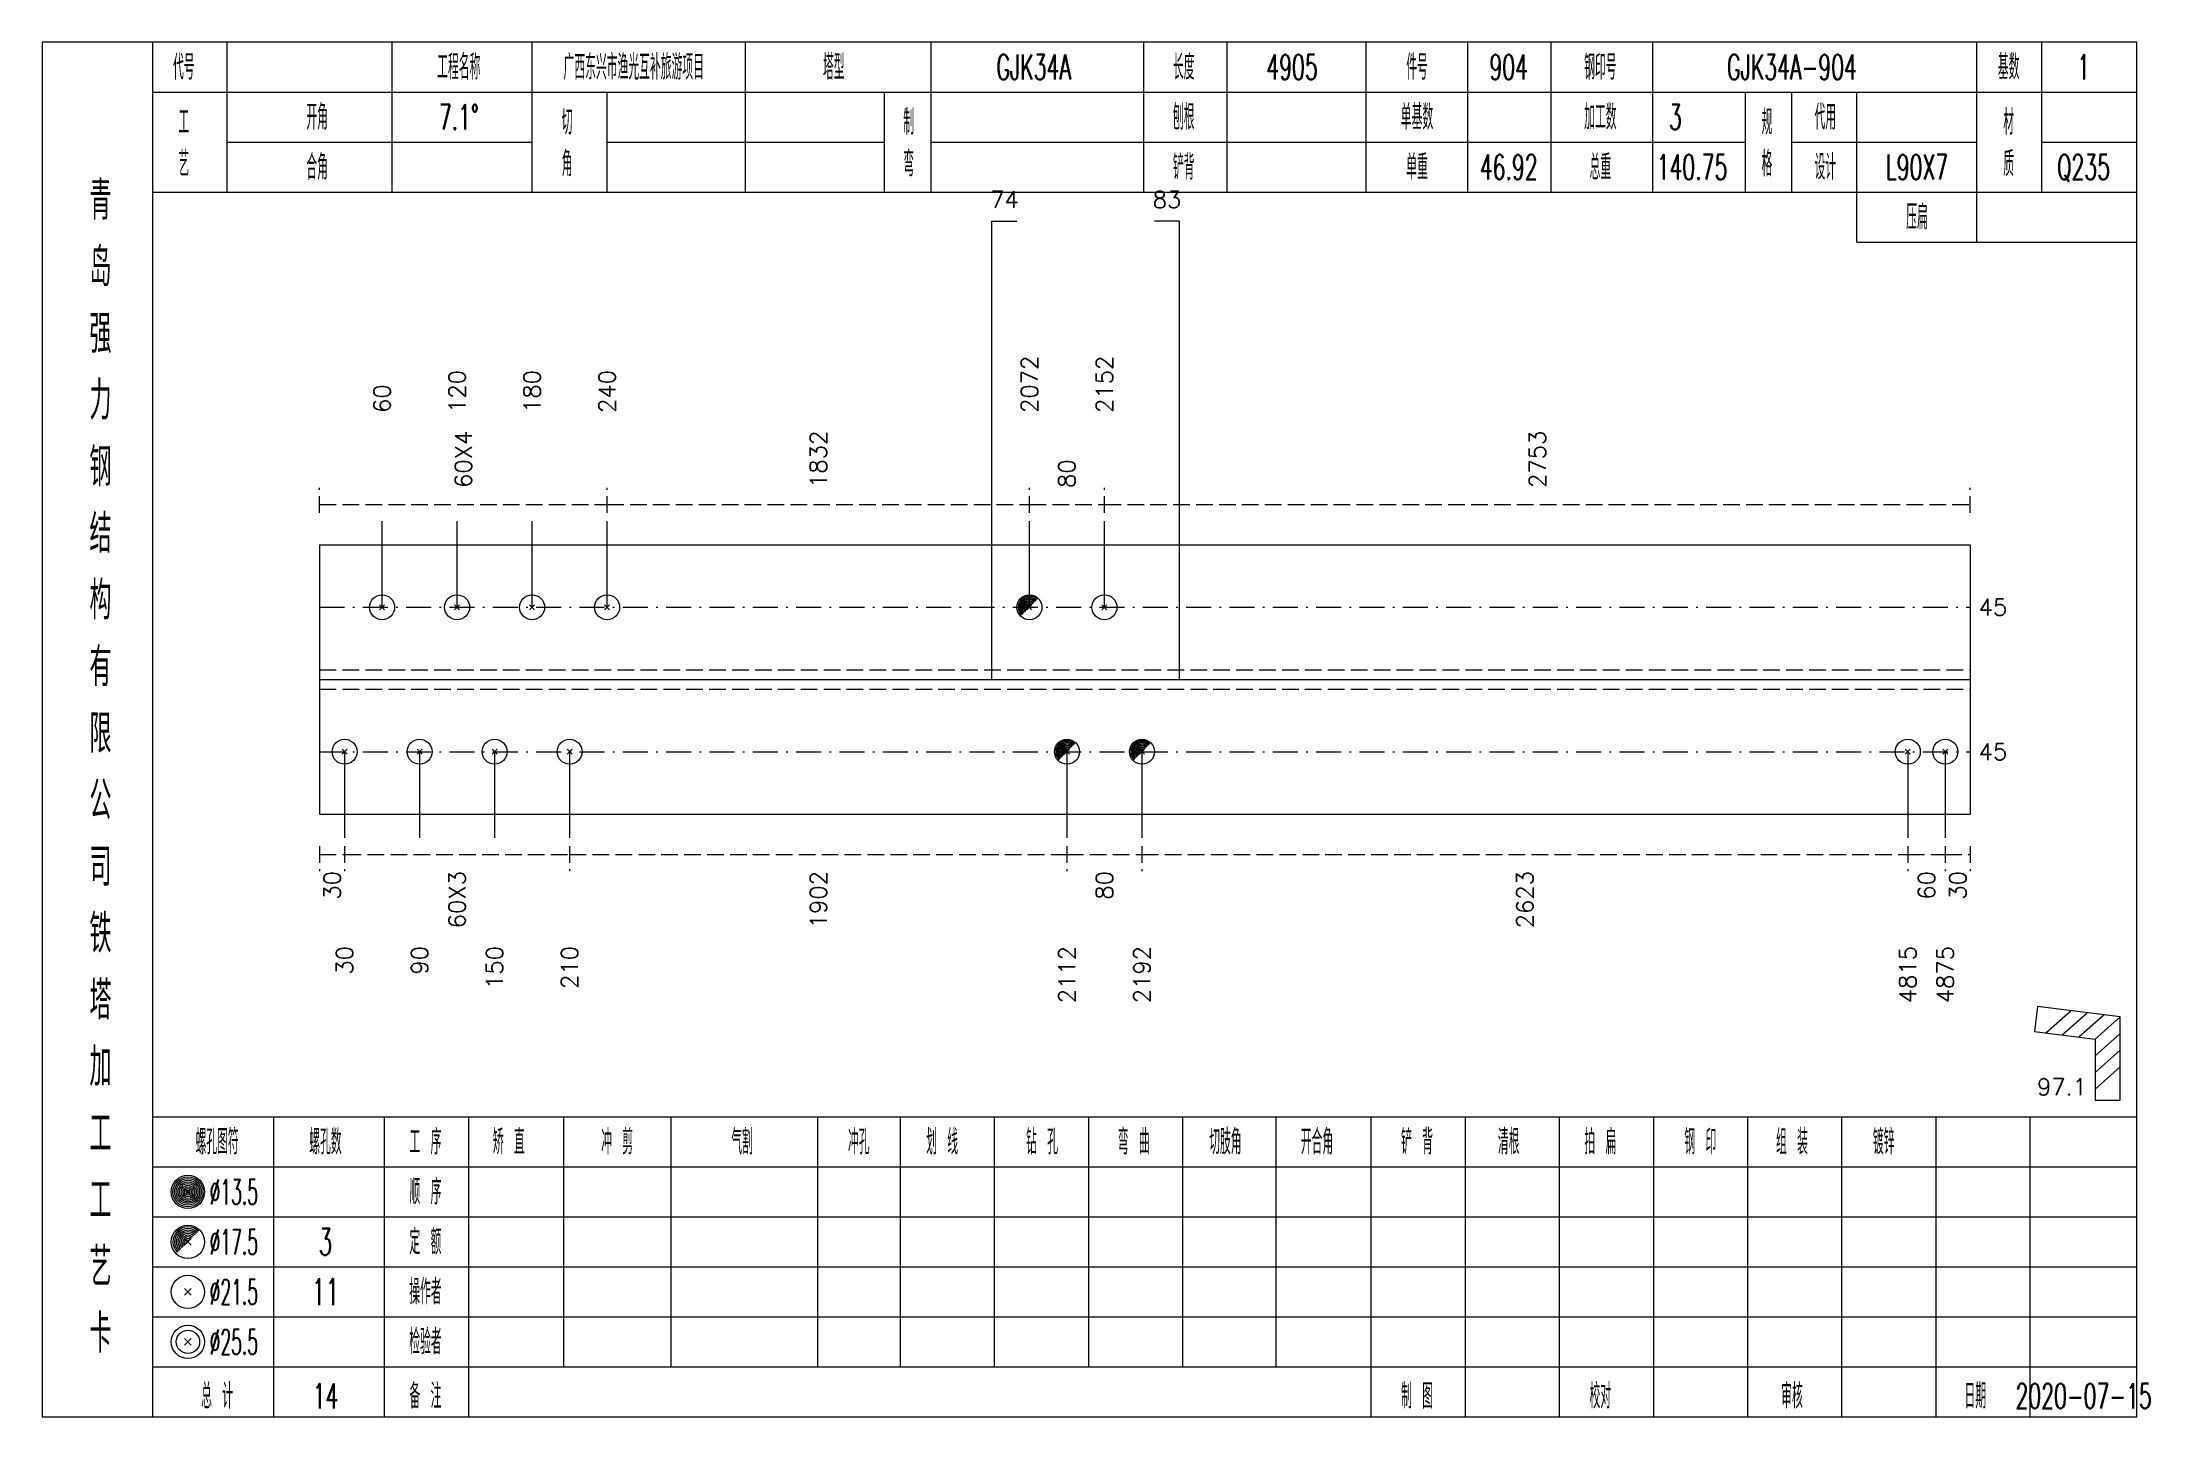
# Model space of a CAD drawing. Extents: x 0 to 2606, y -377 to 6479.
# Drawn here: x 1045.6 to 1298.5, y 2625 to 2790 of the extents above; entities that cross this region are included whole.
import ezdxf
from ezdxf.enums import TextEntityAlignment as Align

# ---------------------------------------------------------------- set-up
doc = ezdxf.new("R2010")
doc.units = 0
doc.header["$MEASUREMENT"] = 0
doc.linetypes.add('一点画线', pattern=[5.2, 3, -1, 0.2, -1])
doc.linetypes.add('虚线', pattern=[2.75, 2, -0.75])
doc.layers.get('0').update_dxf_attribs({"linetype": 'CONTINUOUS', "lineweight": 25})
for name, color, linetype, lineweight in [('1', 7, 'CONTINUOUS', 25), ('2', 7, 'CONTINUOUS', 25), ('4', 7, 'CONTINUOUS', 25)]:
    doc.layers.add(name, color=color, linetype=linetype, lineweight=lineweight)
doc.styles.get("Standard").update_dxf_attribs({"font": 'simplex.shx', "width": 0.7, "height": 3, "bigfont": 'gbhzfs.shx'})

msp = doc.modelspace()

# ---------------------------------------------------------------- texts
at = {"color": 7, "linetype": 'Continuous', "lineweight": 13}
for s, p in [('2072', (1164.09, 2745.5)), ('2152', (1173.09, 2745.5)), ('120', (1095.4, 2745.5)), ('180', (1104.4, 2745.5)), ('240', (1113.4, 2745.5)), ('60', (1086.4, 2745.5))]:
    msp.add_text(s, height=2, rotation=90, dxfattribs=at).set_placement(p, align=Align.MIDDLE_LEFT)
at = {"color": 8, "linetype": 'Continuous', "lineweight": 9}
for s, p in [('60X4', (1096.15, 2736.5)), ('1832', (1138.75, 2736.5)), ('2753', (1225.05, 2736.5)), ('80', (1168.59, 2736.5))]:
    msp.add_text(s, height=2, rotation=90, dxfattribs=at).set_placement(p, align=Align.MIDDLE_LEFT)
at = {"color": 7, "linetype": 'Continuous', "lineweight": 13}
for p in [(1278, 2722.17), (1278, 2704.83)]:
    msp.add_text('45', height=2, dxfattribs=at).set_placement(p, align=Align.MIDDLE_LEFT)
at = {"color": 8, "linetype": 'Continuous', "lineweight": 9}
for s, p in [('30', (1080.4, 2690.5)), ('60X3', (1095.4, 2690.5)), ('1902', (1138.75, 2690.5)), ('80', (1173.09, 2690.5)), ('2623', (1223.55, 2690.5)), ('60', (1271.75, 2690.5)), ('30', (1275.5, 2690.5))]:
    msp.add_text(s, height=2, rotation=90, dxfattribs=at).set_placement(p, align=Align.MIDDLE_RIGHT)
at = {"layer": '1', "color": 7, "linetype": 'Continuous', "lineweight": 13}
for s, p in [('30', (1081.9, 2681.5)), ('90', (1090.9, 2681.5)), ('150', (1099.9, 2681.5)), ('210', (1108.9, 2681.5)), ('2112', (1168.59, 2681.5)), ('2192', (1177.59, 2681.5)), ('4815', (1269.5, 2681.5)), ('4875', (1274, 2681.5))]:
    msp.add_text(s, height=2, rotation=90, dxfattribs=at).set_placement(p, align=Align.MIDDLE_RIGHT)
at = {"layer": '2', "color": 7, "linetype": 'Continuous', "lineweight": 13}
for s, p in [('74', (1161.09, 2769.5)), ('83', (1180.59, 2769.5))]:
    msp.add_text(s, height=2, dxfattribs=at).set_placement(p, align=Align.BOTTOM_CENTER)
msp.add_text('97.1', height=2, dxfattribs=at).set_placement((1291, 2663), align=Align.BOTTOM_RIGHT)
at = {"layer": '4', "color": 1, "linetype": 'Continuous', "lineweight": 13}
for s, height, width, p in [('代号', 3, 0.6, (1062.6, 2787)), ('工程名称', 3, 0.6, (1095.6, 2787)), ('广西东兴市渔光互补旅游项目', 3, 0.6, (1116.6, 2787)), ('塔型', 3, 0.6, (1140.6, 2787)), ('GJK34A', 3, 0.6, (1164.6, 2787)), ('长度', 3, 0.6, (1182.6, 2787)), ('4905', 3, 0.6, (1195.6, 2787)), ('件号', 3, 0.6, (1210.6, 2787)), ('904', 3, 0.6, (1221.6, 2787)), ('钢印号', 3, 0.6, (1232.6, 2787)), ('GJK34A-904', 3, 0.6, (1255.6, 2787)), ('基数', 3, 0.6, (1281.6, 2787)), ('1', 3, 0.6, (1290.6, 2787)), ('开角', 3, 0.6, (1078.6, 2781)), ('7.1%%d', 3, 0.6, (1095.6, 2781)), ('刨根', 3, 0.6, (1182.6, 2781)), ('单基数', 3, 0.6, (1210.6, 2781)), ('加工数', 3, 0.6, (1232.6, 2781)), ('3', 3, 0.6, (1241.6, 2781)), ('代用', 3, 0.6, (1259.6, 2781)), ('工', 3, 0.6, (1062.6, 2780.4)), ('切', 3, 0.6, (1108.6, 2780.4)), ('制', 3, 0.6, (1149.6, 2780.4)), ('规', 3, 0.6, (1252.6, 2780.4)), ('材', 3, 0.6, (1281.6, 2780.4)), ('艺', 3, 0.6, (1062.6, 2775.4)), ('合角', 3, 0.6, (1078.6, 2775)), ('角', 3, 0.6, (1108.6, 2775.4)), ('弯', 3, 0.6, (1149.6, 2775.4)), ('铲背', 3, 0.6, (1182.6, 2775)), ('单重', 3, 0.6, (1210.6, 2775)), ('46.92', 3, 0.6, (1221.6, 2775)), ('总重', 3, 0.6, (1232.6, 2775)), ('140.75', 3, 0.6, (1243.6, 2775)), ('格', 3, 0.6, (1252.6, 2775.4)), ('设计', 3, 0.6, (1259.6, 2775)), ('L90X7', 3, 0.6, (1270.6, 2775)), ('质', 3, 0.6, (1281.6, 2775.4)), ('Q235', 3, 0.6, (1290.6, 2775)), ('青', 4.6, 0.8, (1052.6, 2771)), ('压扁', 3, 0.6, (1270.6, 2769)), ('岛', 4.6, 0.8, (1052.6, 2763)), ('强', 4.6, 0.8, (1052.6, 2755)), ('力', 4.6, 0.8, (1052.6, 2747)), ('钢', 4.6, 0.8, (1052.6, 2739)), ('结', 4.6, 0.8, (1052.6, 2731)), ('构', 4.6, 0.8, (1052.6, 2723)), ('有', 4.6, 0.8, (1052.6, 2715)), ('限', 4.6, 0.8, (1052.6, 2707)), ('公', 4.6, 0.8, (1052.6, 2699)), ('司', 4.6, 0.8, (1052.6, 2691)), ('铁', 4.6, 0.8, (1052.6, 2683)), ('塔', 4.6, 0.8, (1052.6, 2675)), ('加', 4.6, 0.8, (1052.6, 2667)), ('工', 4.6, 0.8, (1052.6, 2659)), ('螺孔图符', 3, 0.6, (1066.6, 2658)), ('螺孔数', 3, 0.6, (1079.6, 2658)), ('工 序', 3, 0.6, (1091.6, 2658)), ('矫 直', 3, 0.6, (1101.6, 2658)), ('冲 剪', 3, 0.6, (1114.6, 2658)), ('气割', 3, 0.6, (1129.6, 2658)), ('冲孔', 3, 0.6, (1143.6, 2658)), ('划 线', 3, 0.6, (1153.6, 2658)), ('钻 孔', 3, 0.6, (1165.6, 2658)), ('弯 曲', 3, 0.6, (1176.6, 2658)), ('切肢角', 3, 0.6, (1187.6, 2658)), ('开合角', 3, 0.6, (1198.6, 2658)), ('铲 背', 3, 0.6, (1210.6, 2658)), ('清根', 3, 0.6, (1221.6, 2658)), ('拍 扁', 3, 0.6, (1232.6, 2658)), ('钢 印', 3, 0.6, (1244.6, 2658)), ('组 装', 3, 0.6, (1255.6, 2658)), ('镀锌', 3, 0.6, (1266.6, 2658)), ('%%C13.5', 3, 0.5, (1068.6, 2652)), ('顺 序', 3, 0.6, (1091.6, 2652)), ('工', 4.6, 0.8, (1052.6, 2651)), ('%%C17.5', 3, 0.5, (1068.6, 2646)), ('3', 3.2, 0.6, (1079.6, 2646)), ('定 额', 3, 0.6, (1091.6, 2646)), ('艺', 4.6, 0.8, (1052.6, 2643)), ('%%C21.5', 3, 0.5, (1068.6, 2640)), ('11', 3.2, 0.6, (1079.6, 2640)), ('操作者', 3, 0.6, (1091.6, 2640)), ('卡', 4.6, 0.8, (1052.6, 2635)), ('检验者', 3, 0.6, (1091.6, 2634)), ('%%C25.5', 3, 0.5, (1068.6, 2634)), ('总 计', 3, 0.6, (1066.6, 2627.5)), ('14', 3, 0.6, (1079.6, 2627.5)), ('备 注', 3, 0.6, (1091.6, 2627.5)), ('制 图', 3, 0.6, (1210.6, 2627.5)), ('校对', 3, 0.6, (1232.6, 2627.5)), ('审核', 3, 0.6, (1255.6, 2627.5)), ('日期', 3, 0.6, (1277.6, 2627.5)), ('2020-07-15', 3, 0.6, (1290.6, 2627.5))]:
    msp.add_text(s, height=height, dxfattribs=dict(at, width=width)).set_placement(p, align=Align.MIDDLE_CENTER)

# ---------------------------------------------------------------- linework, layer by layer
at = {"color": 8, "linetype": '虚线', "lineweight": 9}
for p, q in [((1078.9, 2733.5), (1078.9, 2736.5)), ((1078.9, 2734.5), (1113.4, 2734.5)), ((1113.4, 2733.5), (1113.4, 2736.5)), ((1113.4, 2733.5), (1113.4, 2736.5)), ((1113.4, 2734.5), (1164.09, 2734.5)), ((1164.09, 2733.5), (1164.09, 2736.5)), ((1164.09, 2733.5), (1164.09, 2736.5)), ((1164.09, 2734.5), (1173.09, 2734.5)), ((1173.09, 2733.5), (1173.09, 2736.5)), ((1173.09, 2733.5), (1173.09, 2736.5)), ((1173.09, 2734.5), (1277, 2734.5)), ((1277, 2733.5), (1277, 2736.5)), ((1078.9, 2693.5), (1078.9, 2690.5)), ((1078.9, 2692.5), (1081.9, 2692.5)), ((1081.9, 2693.5), (1081.9, 2690.5)), ((1081.9, 2693.5), (1081.9, 2690.5)), ((1081.9, 2692.5), (1108.9, 2692.5)), ((1108.9, 2693.5), (1108.9, 2690.5)), ((1108.9, 2693.5), (1108.9, 2690.5)), ((1108.9, 2692.5), (1168.59, 2692.5)), ((1168.59, 2693.5), (1168.59, 2690.5)), ((1168.59, 2693.5), (1168.59, 2690.5)), ((1168.59, 2692.5), (1177.59, 2692.5)), ((1177.59, 2693.5), (1177.59, 2690.5)), ((1177.59, 2693.5), (1177.59, 2690.5)), ((1177.59, 2692.5), (1269.5, 2692.5)), ((1269.5, 2693.5), (1269.5, 2690.5)), ((1269.5, 2693.5), (1269.5, 2690.5)), ((1269.5, 2692.5), (1274, 2692.5)), ((1274, 2693.5), (1274, 2690.5)), ((1274, 2693.5), (1274, 2690.5)), ((1274, 2692.5), (1277, 2692.5)), ((1277, 2693.5), (1277, 2690.5))]:
    msp.add_line(p, q, dxfattribs=at)
at = {"color": 7, "linetype": 'Continuous', "lineweight": 13}
for p, q in [((1086.4, 2722.17), (1086.4, 2732.5)), ((1095.4, 2722.17), (1095.4, 2732.5)), ((1104.4, 2722.17), (1104.4, 2732.5)), ((1113.4, 2722.17), (1113.4, 2732.5)), ((1164.09, 2722.17), (1164.09, 2732.5)), ((1173.09, 2722.17), (1173.09, 2732.5)), ((1086.1, 2721.87), (1086.7, 2722.47)), ((1086.7, 2721.87), (1086.1, 2722.47)), ((1095.1, 2721.87), (1095.7, 2722.47)), ((1095.7, 2721.87), (1095.1, 2722.47)), ((1104.1, 2721.87), (1104.7, 2722.47)), ((1104.7, 2721.87), (1104.1, 2722.47)), ((1113.1, 2721.87), (1113.7, 2722.47)), ((1113.7, 2721.87), (1113.1, 2722.47)), ((1172.79, 2721.87), (1173.39, 2722.47)), ((1173.39, 2721.87), (1172.79, 2722.47)), ((1081.9, 2704.83), (1081.9, 2694.5)), ((1090.9, 2704.83), (1090.9, 2694.5)), ((1099.9, 2704.83), (1099.9, 2694.5)), ((1108.9, 2704.83), (1108.9, 2694.5)), ((1168.59, 2704.83), (1168.59, 2694.5)), ((1177.59, 2704.83), (1177.59, 2694.5)), ((1269.5, 2704.83), (1269.5, 2694.5)), ((1274, 2704.83), (1274, 2694.5))]:
    msp.add_line(p, q, dxfattribs=at)
at = {"color": 7, "linetype": 'Continuous', "lineweight": 18}
for p, q in [((1078.9, 2729.67), (1078.9, 2697.33)), ((1078.9, 2729.67), (1277, 2729.67)), ((1277, 2729.67), (1277, 2697.33)), ((1078.9, 2713.5), (1277, 2713.5))]:
    msp.add_line(p, q, dxfattribs=at)
at = {"color": 3, "linetype": '一点画线', "lineweight": 13}
for p, q in [((1078.9, 2722.17), (1277, 2722.17)), ((1078.9, 2704.83), (1277, 2704.83))]:
    msp.add_line(p, q, dxfattribs=at)
at = {"color": 7, "linetype": 'Continuous', "lineweight": 0}
for p, q in [((1163.79, 2721.87), (1164.39, 2722.47)), ((1163.79, 2722.47), (1164.39, 2721.87))]:
    msp.add_line(p, q, dxfattribs=at)
at = {"color": 1, "linetype": '虚线', "lineweight": 18}
for p, q in [((1078.9, 2714.67), (1277, 2714.67)), ((1078.9, 2712.33), (1277, 2712.33))]:
    msp.add_line(p, q, dxfattribs=at)
at = {"color": 7, "linetype": 'Continuous', "lineweight": 13}
for centre in [(1086.4, 2722.17), (1095.4, 2722.17), (1104.4, 2722.17), (1113.4, 2722.17), (1164.09, 2722.17), (1173.09, 2722.17)]:
    msp.add_circle(centre, 1.5, dxfattribs=at)
for radius in [1.35, 1.2, 1.05, 0.9, 0.75, 0.6, 0.45, 0.3, 0.15]:
    msp.add_arc((1164.09, 2722.17), radius, 45, 225, dxfattribs=at)
at = {"layer": '1', "color": 7, "linetype": 'Continuous', "lineweight": 13}
for p, q in [((1081.6, 2704.53), (1082.2, 2705.13)), ((1082.2, 2704.53), (1081.6, 2705.13)), ((1090.6, 2704.53), (1091.2, 2705.13)), ((1091.2, 2704.53), (1090.6, 2705.13)), ((1099.6, 2704.53), (1100.2, 2705.13)), ((1100.2, 2704.53), (1099.6, 2705.13)), ((1108.6, 2704.53), (1109.2, 2705.13)), ((1109.2, 2704.53), (1108.6, 2705.13)), ((1269.2, 2704.53), (1269.8, 2705.13)), ((1269.8, 2704.53), (1269.2, 2705.13)), ((1273.7, 2704.53), (1274.3, 2705.13)), ((1274.3, 2704.53), (1273.7, 2705.13))]:
    msp.add_line(p, q, dxfattribs=at)
at = {"layer": '1', "color": 7, "linetype": 'Continuous', "lineweight": 0}
for p, q in [((1168.29, 2704.53), (1168.89, 2705.13)), ((1168.29, 2705.13), (1168.89, 2704.53)), ((1177.29, 2704.53), (1177.89, 2705.13)), ((1177.29, 2705.13), (1177.89, 2704.53))]:
    msp.add_line(p, q, dxfattribs=at)
at = {"layer": '1', "color": 7, "linetype": 'Continuous', "lineweight": 18}
msp.add_line((1078.9, 2697.33), (1277, 2697.33), dxfattribs=at)
at = {"layer": '1', "color": 7, "linetype": 'Continuous', "lineweight": 13}
for centre in [(1081.9, 2704.83), (1090.9, 2704.83), (1099.9, 2704.83), (1108.9, 2704.83), (1168.59, 2704.83), (1177.59, 2704.83), (1269.5, 2704.83), (1274, 2704.83)]:
    msp.add_circle(centre, 1.5, dxfattribs=at)
for centre, radius in [((1168.59, 2704.83), 1.35), ((1168.59, 2704.83), 1.2), ((1168.59, 2704.83), 1.05), ((1168.59, 2704.83), 0.9), ((1168.59, 2704.83), 0.75), ((1168.59, 2704.83), 0.6), ((1168.59, 2704.83), 0.45), ((1168.59, 2704.83), 0.3), ((1168.59, 2704.83), 0.15), ((1177.59, 2704.83), 1.35), ((1177.59, 2704.83), 1.2), ((1177.59, 2704.83), 1.05), ((1177.59, 2704.83), 0.9), ((1177.59, 2704.83), 0.75), ((1177.59, 2704.83), 0.6), ((1177.59, 2704.83), 0.45), ((1177.59, 2704.83), 0.3), ((1177.59, 2704.83), 0.15)]:
    msp.add_arc(centre, radius, 45, 225, dxfattribs=at)
at = {"layer": '2', "color": 7, "linetype": 'Continuous', "lineweight": 13}
for p, q in [((1159.59, 2713.5), (1159.59, 2768.5)), ((1159.59, 2768.5), (1162.59, 2768.5)), ((1182.09, 2768.5), (1179.09, 2768.5)), ((1182.09, 2713.5), (1182.09, 2768.5)), ((1285.08, 2674.24), (1284.71, 2671.26)), ((1295, 2673), (1285.08, 2674.24)), ((1286.05, 2671.09), (1289.05, 2673.74)), ((1284.71, 2671.26), (1292, 2670.35)), ((1288.03, 2670.84), (1291.03, 2673.49)), ((1290.02, 2670.6), (1293.02, 2673.25)), ((1292, 2670.35), (1295, 2673)), ((1295, 2663), (1295, 2673)), ((1292, 2668.35), (1295, 2671)), ((1292, 2670.35), (1292, 2663)), ((1292, 2666.35), (1295, 2669)), ((1292, 2664.35), (1295, 2667)), ((1292, 2663), (1295, 2663))]:
    msp.add_line(p, q, dxfattribs=at)
at = {"layer": '4', "color": 1, "linetype": 'Continuous', "lineweight": 18}
for p, q in [((1058.9, 2625), (1058.9, 2790)), ((1067.8, 2772), (1067.8, 2790)), ((1087.6, 2772), (1087.6, 2790)), ((1104.4, 2772), (1104.4, 2790)), ((1130, 2772), (1130, 2790)), ((1152.3, 2772), (1152.3, 2790)), ((1177.8, 2772), (1177.8, 2790)), ((1187.8, 2772), (1187.8, 2790)), ((1204.5, 2772), (1204.5, 2790)), ((1216.7, 2772), (1216.7, 2790)), ((1226.7, 2772), (1226.7, 2790)), ((1238.9, 2772), (1238.9, 2790)), ((1277.8, 2766), (1277.8, 2790)), ((1285.6, 2772), (1285.6, 2790)), ((1058.9, 2784), (1297, 2784)), ((1113.4, 2772), (1113.4, 2784)), ((1146.7, 2772), (1146.7, 2784)), ((1250, 2772), (1250, 2784)), ((1255.6, 2772), (1255.6, 2784)), ((1263.4, 2766), (1263.4, 2784)), ((1067.8, 2778), (1104.4, 2778)), ((1113.4, 2778), (1146.7, 2778)), ((1152.3, 2778), (1250, 2778)), ((1255.6, 2778), (1277.8, 2778)), ((1285.6, 2778), (1297, 2778)), ((1058.9, 2772), (1297, 2772)), ((1263.4, 2766), (1297, 2766)), ((1058.9, 2661), (1297, 2661)), ((1073.4, 2625), (1073.4, 2661)), ((1086.7, 2625), (1086.7, 2661)), ((1096.8, 2625), (1096.8, 2661)), ((1108.2, 2631), (1108.2, 2661)), ((1121.1, 2631), (1121.1, 2661)), ((1138.7, 2631), (1138.7, 2661)), ((1148.6, 2631), (1148.6, 2661)), ((1159.9, 2631), (1159.9, 2661)), ((1171.2, 2631), (1171.2, 2661)), ((1182.5, 2631), (1182.5, 2661)), ((1193.7, 2631), (1193.7, 2661)), ((1205.1, 2631), (1205.1, 2661)), ((1216.4, 2631), (1216.4, 2661)), ((1227.7, 2631), (1227.7, 2661)), ((1239, 2631), (1239, 2661)), ((1250.3, 2631), (1250.3, 2661)), ((1261.6, 2631), (1261.6, 2661)), ((1272.9, 2631), (1272.9, 2661)), ((1284.2, 2631), (1284.2, 2661)), ((1058.9, 2655), (1297, 2655)), ((1058.9, 2649), (1297, 2649)), ((1058.9, 2643), (1297, 2643)), ((1058.9, 2637), (1297, 2637)), ((1058.9, 2631), (1297, 2631)), ((1205.1, 2625), (1205.1, 2631)), ((1216.4, 2625), (1216.4, 2631)), ((1227.7, 2625), (1227.7, 2631)), ((1239, 2625), (1239, 2631)), ((1250.3, 2625), (1250.3, 2631)), ((1261.6, 2625), (1261.6, 2631)), ((1272.9, 2625), (1272.9, 2631)), ((1284.2, 2625), (1284.2, 2631))]:
    msp.add_line(p, q, dxfattribs=at)
at = {"layer": '4', "color": 7, "linetype": 'Continuous', "lineweight": 13}
for p, q in [((1062.9, 2651.8), (1063.3, 2652.2)), ((1063.3, 2651.8), (1062.9, 2652.2)), ((1062.7, 2639.6), (1063.5, 2640.4)), ((1063.5, 2639.6), (1062.7, 2640.4)), ((1062.7, 2633.6), (1063.5, 2634.4)), ((1063.5, 2633.6), (1062.7, 2634.4))]:
    msp.add_line(p, q, dxfattribs=at)
at = {"layer": '4', "color": 7, "linetype": 'Continuous', "lineweight": 0}
for p, q in [((1062.7, 2645.6), (1063.5, 2646.4)), ((1062.7, 2646.4), (1063.5, 2645.6))]:
    msp.add_line(p, q, dxfattribs=at)
at = {"layer": '4', "color": 1, "linetype": 'Continuous', "lineweight": 18}
msp.add_lwpolyline([(1045.6, 2790), (1045.6, 2625), (1297, 2625), (1297, 2790)], close=True, dxfattribs=at)
at = {"layer": '4', "color": 7, "linetype": 'Continuous', "lineweight": 13}
for centre, radius in [((1063.1, 2652), 2), ((1063.1, 2652), 1.8), ((1063.1, 2652), 1.6), ((1063.1, 2652), 1.4), ((1063.1, 2652), 1.2), ((1063.1, 2652), 1), ((1063.1, 2652), 0.8), ((1063.1, 2652), 0.6), ((1063.1, 2652), 0.4), ((1063.1, 2652), 0.2), ((1063.1, 2646), 2), ((1063.1, 2640), 2), ((1063.1, 2634), 2), ((1063.1, 2634), 1.4)]:
    msp.add_circle(centre, radius, dxfattribs=at)
for radius in [1.8, 1.6, 1.4, 1.2, 1, 0.8, 0.6, 0.4, 0.2]:
    msp.add_arc((1063.1, 2646), radius, 45, 225, dxfattribs=at)

msp.set_redraw_order([(e.dxf.handle, doc.entitydb.next_handle()) for e in msp.query("TEXT MTEXT ATTDEF DIMENSION ARC_DIMENSION")])  # texts and dimensions are drawn at this point

doc.saveas('drawing.dxf')
